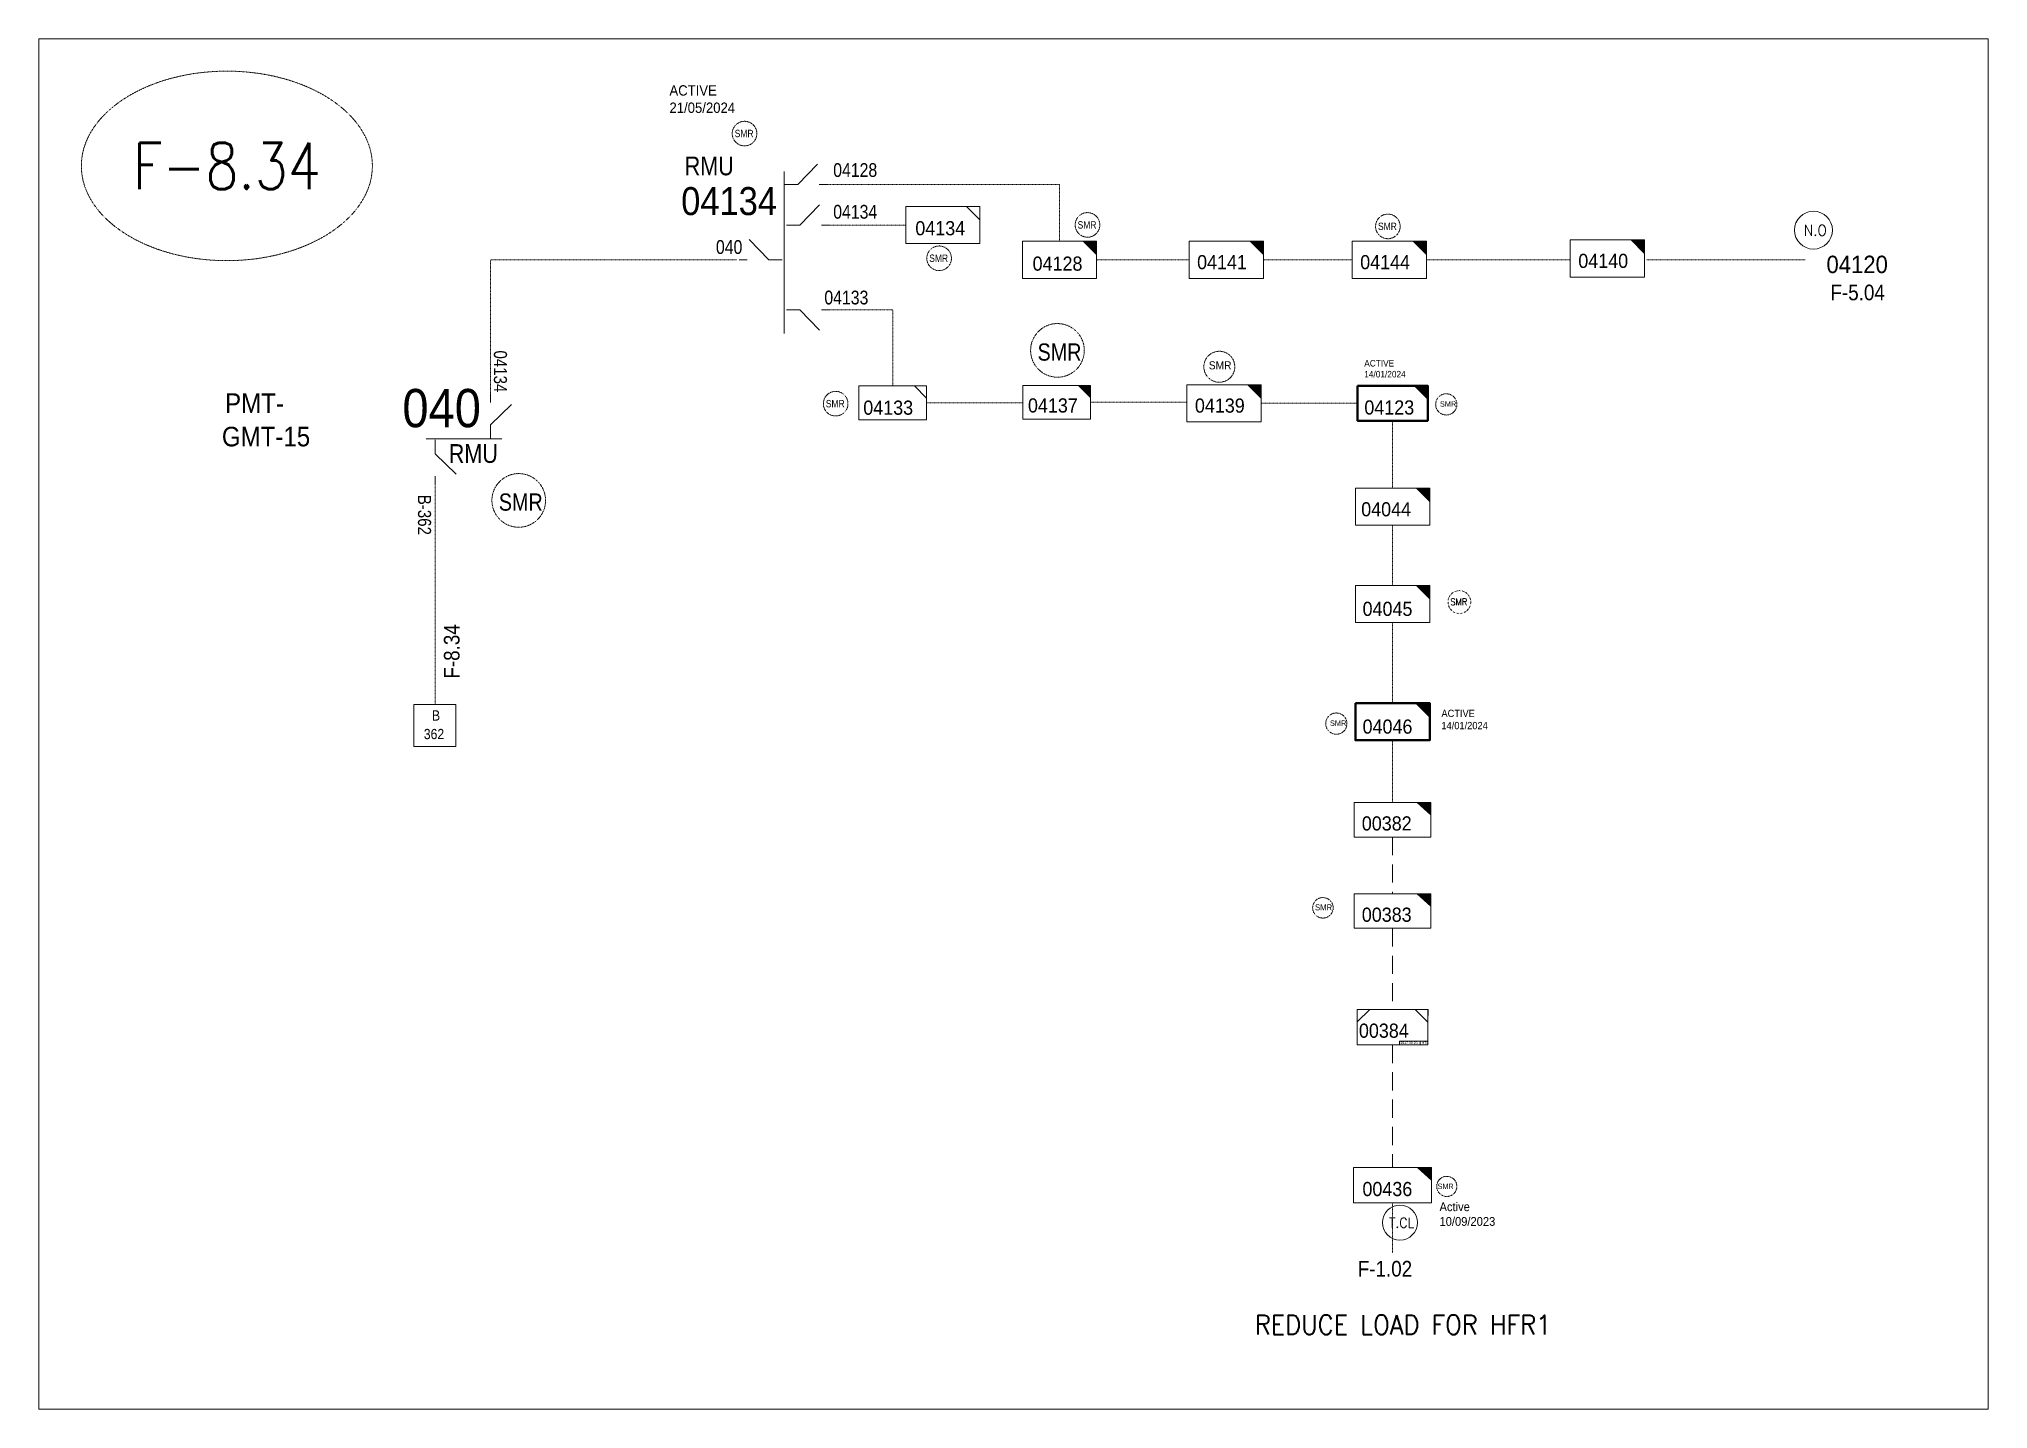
# Model space of a CAD drawing. Header units: metres. Extents: x 65984 to 144644, y -19036 to 23726.
# Drawn here: x 96180 to 97060, y -7972 to -7353 of the extents above; entities that cross this region are included whole.
import ezdxf
from ezdxf.enums import TextEntityAlignment as Align

# ---------------------------------------------------------------- set-up
doc = ezdxf.new("R2010")
doc.units = ezdxf.units.M
doc.header["$MEASUREMENT"] = 0
for name, pattern in [('DGN Style 2', [0.023128, 0, -0.023128]), ('DGN Style 3', [0.013877, 0, -0.013877]), ('DGN Style 4', [1.6, 0.8, -0.4, 0, -0.4]), ('HIDDEN2', [2381.25, 1587.5, -793.75])]:
    doc.linetypes.add(name, pattern=pattern)
doc.layers.get('0').update_dxf_attribs({"color": 95, "lineweight": 40})
for name, color, linetype, lineweight in [('CONTRACTOR NAME', 95, 'Continuous', 40), ('d_eos', 111, 'Continuous', 40), ('d_eos no', 121, 'Continuous', 40), ('d_switch', 95, 'Continuous', 40), ('d_tf no', 6, 'Continuous', 40), ('d_ug cable', 95, 'Continuous', 40), ('d_unit sub', 7, 'Continuous', 40), ('FDR  1  05', 172, 'Continuous', 40), ('fedr no', 95, 'Continuous', 40), ('GRID STATION  04', 7, 'Continuous', 40), ('Level 37', 7, 'Continuous', 0), ('O H MAIN FEEDER', 4, 'Continuous', 100), ('SW N O', 114, 'Continuous', 30)]:
    doc.layers.add(name, color=color, linetype=linetype, lineweight=lineweight)
doc.styles.add('NASKHF', font='naskhf.shx', dxfattribs={"height": 8})
doc.styles.add('Style-Arial', font='arial.ttf')
doc.styles.add('Style-ENGINEERING', font='ENGINEERING.shx')
doc.styles.add('Style-msdefault', font='msdefault.shx')
doc.styles.add('Style-simplex', font='simplex.shx')
doc.styles.add('Style-STANDARD', font='STANDARD.shx')

msp = doc.modelspace()

# ---------------------------------------------------------------- texts
at = {"layer": 'CONTRACTOR NAME', "color": 3, "lineweight": 13, "style": 'Style-msdefault', "width": 0.945946}
for s, height, p in [('2017.09.23', 1.117, (96794.74, -7805.79)), ('MTC', 0.989, (96804.31, -7805.86))]:
    msp.add_text(s, height=height, dxfattribs=at).set_placement(p, align=Align.TOP_LEFT)
at = {"layer": 'd_eos no', "color": 121, "linetype": 'Continuous', "lineweight": 13, "style": 'Style-Arial', "width": 0.88}
msp.add_text('04134', height=12.657, dxfattribs=at).set_placement((96470.01, -7420.01), align=Align.TOP_LEFT)
at = {"layer": 'd_eos no', "color": 7, "linetype": 'Continuous', "lineweight": 13, "style": 'Style-Arial', "width": 0.88}
for s, p in [('PMT-', (96264.09, -7513.14)), ('GMT-15', (96262.65, -7528.23))]:
    msp.add_text(s, height=8.843, dxfattribs=at).set_placement(p, align=Align.TOP_LEFT)
at = {"layer": 'd_eos no', "color": 2, "linetype": 'Continuous', "lineweight": 13, "style": 'Style-Arial', "width": 0.88}
msp.add_text('040', height=17.28, dxfattribs=at).set_placement((96344.15, -7511.14), align=Align.TOP_LEFT)
at = {"layer": 'd_switch', "color": 7, "linetype": 'Continuous', "lineweight": 13, "style": 'Style-ENGINEERING', "width": 0.857143}
msp.add_text('04134', height=6.233, dxfattribs=at).set_placement((96538.65, -7434.28))
at = {"layer": 'd_switch', "color": 2, "linetype": 'Continuous', "lineweight": 13, "style": 'Style-msdefault', "width": 0.9}
for s, p in [('F-5.04', (96988.89, -7464.06)), ('F-1.02', (96775.47, -7904.79))]:
    msp.add_text(s, height=7.059, dxfattribs=at).set_placement(p, align=Align.TOP_LEFT)
at = {"layer": 'd_switch', "color": 1, "linetype": 'Continuous', "lineweight": 30, "ltscale": 0.964845, "style": 'Style-ENGINEERING', "width": 0.857143}
for p in [(96630.91, -7490.6), (96387.68, -7558.33)]:
    msp.add_text('SMR', height=7.777, rotation=0.00263, dxfattribs=at).set_placement(p, align=Align.TOP_LEFT)
at = {"layer": 'd_switch', "color": 3, "linetype": 'Continuous', "lineweight": 13, "style": 'Style-msdefault', "width": 0.9}
msp.add_text('F-8.34', height=7.059, rotation=90, dxfattribs=at).set_placement((96362.88, -7641.92), align=Align.TOP_LEFT)
at = {"layer": 'd_switch', "color": 7, "linetype": 'Continuous', "lineweight": 13, "char_height": 6.2334, "attachment_point": 7, "style": 'NASKHF'}
for s, insert in [('\\FENGINEERING;\\H1x;\\W0.857143;04128\\P', (96538.65, -7415.53)), ('\\P\\FENGINEERING;\\H1x;\\W0.857143;04133\\P', (96534.65, -7473.08))]:
    msp.add_mtext(s, dxfattribs=dict(at, insert=insert))
at = {"layer": 'd_switch', "color": 7, "linetype": 'Continuous', "lineweight": 13, "insert": (96497.62, -7450.28), "char_height": 6.2334, "attachment_point": 9, "rotation": 359.99085, "style": 'NASKHF'}
msp.add_mtext('\\FENGINEERING;\\H1x;\\W0.857143;040', dxfattribs=at)
at = {"layer": 'd_tf no', "color": 121, "linetype": 'Continuous', "lineweight": 13, "style": 'Style-msdefault', "width": 0.945946}
for s, p in [('04134', (96575.72, -7435.39)), ('00436', (96777.59, -7869.14))]:
    msp.add_text(s, height=6.394, dxfattribs=at).set_placement(p, align=Align.TOP_LEFT)
at = {"layer": 'd_tf no', "color": 2, "linetype": 'Continuous', "lineweight": 13, "style": 'Style-msdefault', "width": 0.945946}
for s, p in [('04128', (96628.67, -7451.37)), ('04144', (96776.57, -7450.7)), ('04133', (96552.22, -7516.4)), ('04137', (96626.57, -7515.39)), ('04139', (96701.95, -7515.46)), ('04045', (96777.65, -7607.23)), ('00383', (96777.3, -7745.3))]:
    msp.add_text(s, height=6.394, dxfattribs=at).set_placement(p, align=Align.TOP_LEFT)
at = {"layer": 'd_tf no', "color": 3, "linetype": 'Continuous', "lineweight": 13, "style": 'Style-msdefault', "width": 0.945946}
for s, p in [('04141', (96702.94, -7450.7)), ('04140', (96875.04, -7450.13)), ('04044', (96777.03, -7562.26)), ('00382', (96777.3, -7704.09)), ('00384', (96775.99, -7797.66))]:
    msp.add_text(s, height=6.394, dxfattribs=at).set_placement(p, align=Align.TOP_LEFT)
at = {"layer": 'd_tf no', "color": 30, "linetype": 'Continuous', "lineweight": 13, "style": 'Style-msdefault', "width": 0.945946}
msp.add_text('04120', height=7.878, dxfattribs=at).set_placement((96987.08, -7450.98), align=Align.TOP_LEFT)
at = {"layer": 'd_tf no', "color": 121, "linetype": 'Continuous', "lineweight": 40, "style": 'Style-msdefault', "width": 0.945946}
for s, p in [('04123', (96778.45, -7516.31)), ('04046', (96777.65, -7660.37))]:
    msp.add_text(s, height=6.394, dxfattribs=at).set_placement(p, align=Align.TOP_LEFT)
at = {"layer": 'd_tf no', "color": 1, "linetype": 'Continuous', "lineweight": 40, "style": 'Style-msdefault', "width": 0.945946}
for p in [(96812.56, -7516.7), (96762.91, -7660.81)]:
    msp.add_text('SMR', height=2.428, dxfattribs=at).set_placement(p, align=Align.TOP_LEFT)
at = {"layer": 'd_tf no', "color": 1, "linetype": 'Continuous', "lineweight": 13, "ltscale": 0.9, "style": 'Style-simplex', "width": 0.909091}
msp.add_text('SMR', height=3.004, dxfattribs=at).set_placement((96821.08, -7607.25), align=Align.MIDDLE_CENTER)
at = {"layer": 'd_tf no', "color": 121, "linetype": 'Continuous', "lineweight": 40, "attachment_point": 1, "style": 'NASKHF'}
for s, insert, char_height in [('\\Fmsdefault;\\H1x;\\W0.945946;ACTIVE\\P21/05/2024', (96464.72, -7374.04), 4.6813), ('\\Fmsdefault;\\H1x;\\W0.945946;ACTIVE\\P14/01/2024', (96778.4, -7498.07), 2.9569), ('\\Fmsdefault;\\H1x;\\W0.945946;ACTIVE\\P14/01/2024', (96813.25, -7655.96), 3.304), ('\\Fmsdefault;\\H1x;\\W0.945946;Active\\P10/09/2023', (96812.38, -7878.35), 3.9779)]:
    msp.add_mtext(s, dxfattribs=dict(at, insert=insert, char_height=char_height))
at = {"layer": 'd_tf no', "color": 1, "linetype": 'Continuous', "lineweight": 40, "attachment_point": 1, "style": 'NASKHF'}
for insert, char_height in [((96708.23, -7498.65), 3.6391), ((96756.15, -7743.79), 2.761)]:
    msp.add_mtext('\\Fmsdefault;\\H1x;\\W0.945946;SMR^I', dxfattribs=dict(at, insert=insert, char_height=char_height))
at = {"layer": 'fedr no', "color": 6, "linetype": 'Continuous', "lineweight": 13, "style": 'Style-STANDARD', "width": 0.909091}
msp.add_text('F-8.34', height=20.957, dxfattribs=at).set_placement((96264.9, -7410.45), align=Align.MIDDLE_CENTER)
at = {"layer": 'fedr no', "color": 1, "linetype": 'Continuous', "lineweight": 13, "style": 'Style-simplex', "width": 0.909091}
msp.add_text('REDUCE LOAD FOR HFR1', height=8.7862, dxfattribs=at).set_placement((96795.9, -7933.62), align=Align.MIDDLE_CENTER)
at = {"layer": 'GRID STATION  04', "color": 3, "linetype": 'Continuous', "lineweight": 13, "style": 'Style-msdefault', "width": 0.888889}
msp.add_text('B', height=4.63, dxfattribs=at).set_placement((96357.51, -7656.25), align=Align.TOP_LEFT)
msp.add_text('362', height=4.628, rotation=360, dxfattribs=at).set_placement((96353.82, -7664.62), align=Align.TOP_LEFT)
at = {"layer": 'Level 37', "color": 1, "linetype": 'Continuous', "lineweight": 13, "style": 'Style-msdefault', "width": 0.86}
for height, p in [(3.327, (96502.68, -7397.49)), (3.327, (96657.5, -7438.73)), (3.327, (96793.11, -7439.4)), (3.327, (96590.51, -7453.79)), (3.327, (96543.81, -7519.43)), (2.482, (96818.76, -7872.37))]:
    msp.add_text('SMR', height=height, rotation=359.99963, dxfattribs=at).set_placement(p, align=Align.RIGHT)
at = {"layer": 'Level 37', "color": 2, "linetype": 'Continuous', "lineweight": 13, "style": 'Style-msdefault', "width": 0.86}
for p in [(96493.77, -7406.22), (96387.24, -7536.07)]:
    msp.add_text('RMU', height=8.467, rotation=0.00037, dxfattribs=at).set_placement(p, align=Align.TOP_RIGHT)
at = {"layer": 'Level 37', "color": 7, "linetype": 'Continuous', "lineweight": 13, "style": 'Style-ENGINEERING', "width": 0.857143}
for s, p in [('04134', (96391.37, -7512.68)), ('B-362', (96357.1, -7577.05))]:
    msp.add_text(s, height=5.927, rotation=270, dxfattribs=at).set_placement(p, align=Align.TOP_RIGHT)

# ---------------------------------------------------------------- blocks, each defined once
blk = doc.blocks.new('*U1287')
at = {"layer": 'd_eos', "color": 2, "linetype": 'Continuous', "lineweight": 13, "ltscale": 0.937135}
for p, q in [((-10.92, 12.05), (-10.92, 14.82)), ((-10.92, 4.75), (-4.06, 11.41)), ((-10.93, 0.2), (-10.93, 4.75)), ((-13.93, -0.16), (10.87, -0.16)), ((7.07, -0.16), (7.07, -4.72)), ((7.08, -4.72), (13.94, -11.38)), ((7.07, -12.02), (7.07, -14.78))]:
    blk.add_line(p, q, dxfattribs=at)
at = {"layer": 'd_ug cable', "color": 2, "linetype": 'DGN Style 2', "lineweight": 13, "flags": 128}
blk.add_lwpolyline([(7.07, -14.78), (7.07, -14.78)], close=True, dxfattribs=at)
blk = doc.blocks.new('TF_8')
at = {"color": 0, "linetype": 'ByBlock', "lineweight": -2}
blk.add_line((6.3, 4.95), (9.9, 1.35), dxfattribs=at)
blk.add_3dface([(-10.1, 4.95), (9.9, 4.95), (9.9, -5.05), (-10.1, -5.05)], dxfattribs=at)
blk = doc.blocks.new('exist.us-1000kva')
at = {"color": 0, "linetype": 'ByBlock', "lineweight": -2, "flags": 128}
blk.add_lwpolyline([(39.99, 12.92), (32.8, 20), (40, 20)], close=True, dxfattribs=at)
at = {"color": 0, "linetype": 'ByBlock', "lineweight": -2, "extrusion": (0, 0, -1)}
blk.add_solid([(-39.99, 12.92), (-32.8, 20), (-40, 20)], dxfattribs=at)
at = {"color": 0, "linetype": 'ByBlock', "lineweight": -2, "xscale": 2, "yscale": 2}
blk.add_blockref('TF_8', (20.2, 10.1), dxfattribs=at)
blk = doc.blocks.new('*U3133')
at = {"layer": 'FDR  1  05', "color": 3, "linetype": 'Continuous', "lineweight": 13, "flags": 128}
for points in [[(-9.48, 1.38), (-6.07, 4.73), (-9.48, 4.73)], [(9.49, 1.32), (6.02, 4.73), (9.5, 4.73)]]:
    blk.add_lwpolyline(points, close=True, dxfattribs=at)
at = {"layer": 'FDR  1  05', "color": 3, "linetype": 'Continuous', "lineweight": 13, "xscale": 0.94866334575076, "yscale": 0.94866334575076, "zscale": 0.4380515265747436, "rotation": 359.9999999999999}
blk.add_blockref('TF_8', (0.1, 0.04), dxfattribs=at)
blk = doc.blocks.new('*U3620')
at = {"layer": 'SW N O', "color": 3, "lineweight": 13, "ltscale": 0.426762}
blk.add_circle((0, 0), 16.8, dxfattribs=at)
at = {"layer": 'SW N O', "color": 3, "lineweight": 13, "style": 'Style-STANDARD'}
blk.add_text('N.O', height=9.6, dxfattribs=at).set_placement((1.7, -0.2), align=Align.MIDDLE_CENTER)
blk = doc.blocks.new('*U4076')
at = {"layer": 'SW N O', "color": 1, "lineweight": 13, "ltscale": 0.426762}
blk.add_circle((0, 0), 16.8, dxfattribs=at)
at = {"layer": 'SW N O', "color": 1, "lineweight": 13, "style": 'Style-STANDARD'}
blk.add_text('T.CL', height=9.6, dxfattribs=at).set_placement((1.7, -0.2), align=Align.MIDDLE_CENTER)

# ---------------------------------------------------------------- linework, layer by layer
at = {"layer": 'CONTRACTOR NAME', "color": 3, "lineweight": 13, "ltscale": 0.498271, "flags": 128}
for points in [[(96803.71, -7807.22), (96794.35, -7807.22), (96794.35, -7805.52), (96803.71, -7805.52)], [(96807.17, -7807.22), (96803.71, -7807.22), (96803.71, -7805.52), (96807.17, -7805.52)]]:
    msp.add_lwpolyline(points, close=True, dxfattribs=at)
at = {"layer": 'd_eos', "color": 2, "linetype": 'Continuous', "lineweight": 13, "ltscale": 0.795573}
msp.add_line((96516.54, -7413.01), (96516.54, -7486.17), dxfattribs=at)
at = {"layer": 'd_eos', "color": 2, "linetype": 'Continuous', "lineweight": 13, "ltscale": 0.713684}
for p, q in [((96522.62, -7418.88), (96531.51, -7409.73)), ((96516.54, -7418.89), (96522.62, -7418.88)), ((96532.36, -7418.88), (96536.05, -7418.88)), ((96509.57, -7452.85), (96500.68, -7443.69)), ((96499.84, -7452.85), (96496.14, -7452.85)), ((96515.65, -7452.85), (96509.57, -7452.85))]:
    msp.add_line(p, q, dxfattribs=at)
at = {"layer": 'd_eos', "color": 2, "linetype": 'Continuous', "lineweight": 13, "ltscale": 0.923929}
for p, q in [((96523.61, -7437.2), (96532.49, -7428.04)), ((96517.53, -7437.2), (96523.61, -7437.2)), ((96533.33, -7437.19), (96537.03, -7437.19)), ((96517.53, -7475.4), (96523.6, -7475.4)), ((96523.6, -7475.4), (96532.49, -7484.55)), ((96533.33, -7475.4), (96537.03, -7475.4))]:
    msp.add_line(p, q, dxfattribs=at)
at = {"layer": 'd_ug cable', "color": 121, "linetype": 'DGN Style 3', "lineweight": 13}
msp.add_line((96537.03, -7437.19), (96571.37, -7437.19), dxfattribs=at)
at = {"layer": 'd_ug cable', "color": 3, "linetype": 'DGN Style 3', "lineweight": 13}
for p, q in [((96699.31, -7452.81), (96657.6, -7452.81)), ((96772.94, -7452.81), (96732.86, -7452.81)), ((96871.41, -7452.85), (96806.5, -7452.85)), ((96977.48, -7452.83), (96905.86, -7452.83)), ((96624.31, -7517.44), (96580.82, -7517.44)), ((96698.32, -7517.15), (96654.83, -7517.15)), ((96775.36, -7517.62), (96731.87, -7517.62)), ((96358.96, -7554.31), (96358.96, -7653.66)), ((96791.2, -7599.82), (96791.2, -7572.71))]:
    msp.add_line(p, q, dxfattribs=at)
at = {"layer": 'd_ug cable', "color": 3, "linetype": 'HIDDEN2', "lineweight": 13, "ltscale": 0.005184}
for p, q in [((96791.2, -7713.43), (96791.2, -7739.1)), ((96791.2, -7754.65), (96791.2, -7791.25))]:
    msp.add_line(p, q, dxfattribs=at)
at = {"layer": 'd_ug cable', "color": 7, "linetype": 'DGN Style 3', "lineweight": 13}
msp.add_line((96791.2, -7901.12), (96791.2, -7878.51), dxfattribs=at)
at = {"layer": 'd_ug cable', "color": 3, "linetype": 'DGN Style 3', "lineweight": 13, "flags": 128}
for points in [[(96536.05, -7418.88), (96640.82, -7418.88), (96640.82, -7444.46)], [(96494.92, -7452.85), (96383.85, -7452.85), (96383.85, -7513.46)], [(96537.03, -7475.4), (96565.5, -7475.4), (96565.5, -7509.78)], [(96791.2, -7555.93), (96791.2, -7555.93), (96791.2, -7525.54)], [(96791.2, -7616.6), (96791.2, -7652.96)], [(96791.2, -7669.73), (96791.2, -7697.88)]]:
    msp.add_lwpolyline(points, dxfattribs=at)
at = {"layer": 'd_ug cable', "color": 3, "linetype": 'HIDDEN2', "lineweight": 13, "ltscale": 0.005184}
msp.add_lwpolyline([(96791.2, -7807.22), (96791.2, -7862.65)], dxfattribs=at)
at = {"layer": 'd_ug cable', "color": 2, "linetype": 'DGN Style 3', "lineweight": 13}
for centre, radius in [((96498.62, -7395.87), 5.56), ((96653.45, -7437.1), 5.56), ((96789.06, -7437.77), 5.56), ((96586.46, -7452.16), 5.56), ((96639.89, -7493.74), 12.11), ((96712.97, -7501.13), 7), ((96539.76, -7517.8), 5.56), ((96815.44, -7518.12), 4.8), ((96396.67, -7561.47), 12.11), ((96765.79, -7662.23), 4.8), ((96759.74, -7745.39), 4.64), ((96815.67, -7871.16), 4.55)]:
    msp.add_circle(centre, radius, dxfattribs=at)
at = {"layer": 'd_ug cable', "color": 2, "linetype": 'DGN Style 4', "lineweight": 13}
msp.add_circle((96821.36, -7607.35), 5.15, dxfattribs=at)
at = {"layer": 'fedr no', "color": 82, "linetype": 'DGN Style 3', "lineweight": 13, "true_color": 0x1dc70e}
msp.add_ellipse((96264.9, -7410.45), major_axis=(65.69, 0), ratio=0.651175, dxfattribs=at)
at = {"layer": 'GRID STATION  04', "color": 3, "linetype": 'Continuous', "lineweight": 13, "ltscale": 0.756816, "flags": 128}
msp.add_lwpolyline([(96349.32, -7672.55), (96349.32, -7653.66), (96368.21, -7653.66), (96368.21, -7672.55)], close=True, dxfattribs=at)
at = {"layer": 'O H MAIN FEEDER', "color": 140, "linetype": 'Continuous', "lineweight": 13, "flags": 128}
msp.add_lwpolyline([(96180.07, -7353.16), (97060.02, -7353.16), (97060.02, -7971.66), (96180.07, -7971.66)], close=True, dxfattribs=at)

# ---------------------------------------------------------------- block references
at = {"layer": 'd_eos', "color": 2, "linetype": 'Continuous', "lineweight": 13, "ltscale": 0.937135, "extrusion": (0, 0, -1), "xscale": 1.383060177592115, "yscale": 1.383060177592115, "zscale": 1.383060177592115, "rotation": 180}
msp.add_blockref('*U1287', (-96374.07, -7533.9), dxfattribs=at)
at = {"layer": 'd_tf no', "color": 2, "linetype": 'Continuous', "lineweight": 40, "zscale": 0.7374451967825552, "rotation": 359.9999999999999}
for p, xscale, yscale in [((96775.36, -7525.54), 0.7921605587734256, 0.7921605587734256), ((96774.42, -7669.73), 0.8387858230109311, 0.8387858230109311)]:
    msp.add_blockref('exist.us-1000kva', p, dxfattribs=dict(at, xscale=xscale, yscale=yscale))
at = {"layer": 'd_unit sub', "color": 2, "linetype": 'Continuous', "lineweight": 13, "zscale": 0.7374451967825552}
for p, xscale, yscale in [((96588.24, -7437.11), 1.670398856233186, 1.670398856233186), ((96565.65, -7517.36), 1.532155480047483, 1.532155480047483)]:
    msp.add_blockref('TF_8', p, dxfattribs=dict(at, xscale=xscale, yscale=yscale))
at = {"layer": 'd_unit sub', "color": 3, "linetype": 'Continuous', "lineweight": 13, "zscale": 0.7374451967825552, "rotation": 359.9999999999999}
for p, xscale, yscale in [((96871.41, -7460.67), 0.8387858230109311, 0.8387858230109311), ((96699.31, -7461.24), 0.8387858230099251, 0.8387858230099251), ((96774.42, -7572.71), 0.8387858230109311, 0.8387858230109311)]:
    msp.add_blockref('exist.us-1000kva', p, dxfattribs=dict(at, xscale=xscale, yscale=yscale))
at = {"layer": 'd_unit sub', "color": 2, "linetype": 'Continuous', "lineweight": 13, "zscale": 0.7374451967825552, "rotation": 359.9999999999999}
for p, xscale, yscale in [((96624.04, -7461.24), 0.8387858230109311, 0.8387858230109311), ((96772.94, -7461.24), 0.8387858230109311, 0.8387858230109311), ((96624.31, -7524.78), 0.7631419687889597, 0.7631419687889597), ((96698.32, -7526), 0.8387858230109311, 0.8387858230109311), ((96774.42, -7616.6), 0.8387858230109311, 0.8387858230109311)]:
    msp.add_blockref('exist.us-1000kva', p, dxfattribs=dict(at, xscale=xscale, yscale=yscale))
at = {"layer": 'FDR  1  05', "color": 3, "linetype": 'Continuous', "lineweight": 13}
for name, p, xscale, yscale, zscale in [('exist.us-1000kva', (96773.92, -7713.43), 0.864, 0.7776, 0.7374451967825552), ('*U3133', (96791.19, -7799.22), 1.683466788824732, 1.683466788824732, 1.683466788824732)]:
    msp.add_blockref(name, p, dxfattribs=dict(at, xscale=xscale, yscale=yscale, zscale=zscale))
at = {"layer": 'FDR  1  05', "color": 2, "linetype": 'Continuous', "lineweight": 13, "zscale": 0.7374451967825552}
for p, xscale, yscale in [((96773.92, -7754.65), 0.864, 0.7776), ((96773.57, -7878.51), 0.8815640937929968, 0.7934076844136976)]:
    msp.add_blockref('exist.us-1000kva', p, dxfattribs=dict(at, xscale=xscale, yscale=yscale))
at = {"layer": 'SW N O', "color": 3, "lineweight": 13, "xscale": 0.5098800330009463, "yscale": 0.5098800330009463, "zscale": 0.5098800330009463}
msp.add_blockref('*U3620', (96981.19, -7439.46), dxfattribs=at)
at = {"layer": 'SW N O', "color": 1, "lineweight": 13, "xscale": 0.4704601985120782, "yscale": 0.4704601985120782, "zscale": 0.4704601985120782}
msp.add_blockref('*U4076', (96794.5, -7887.48), dxfattribs=at)

msp.set_redraw_order([(e.dxf.handle, doc.entitydb.next_handle()) for e in msp.query("TEXT MTEXT ATTDEF DIMENSION ARC_DIMENSION")])  # texts and dimensions are drawn at this point

doc.saveas('drawing.dxf')
